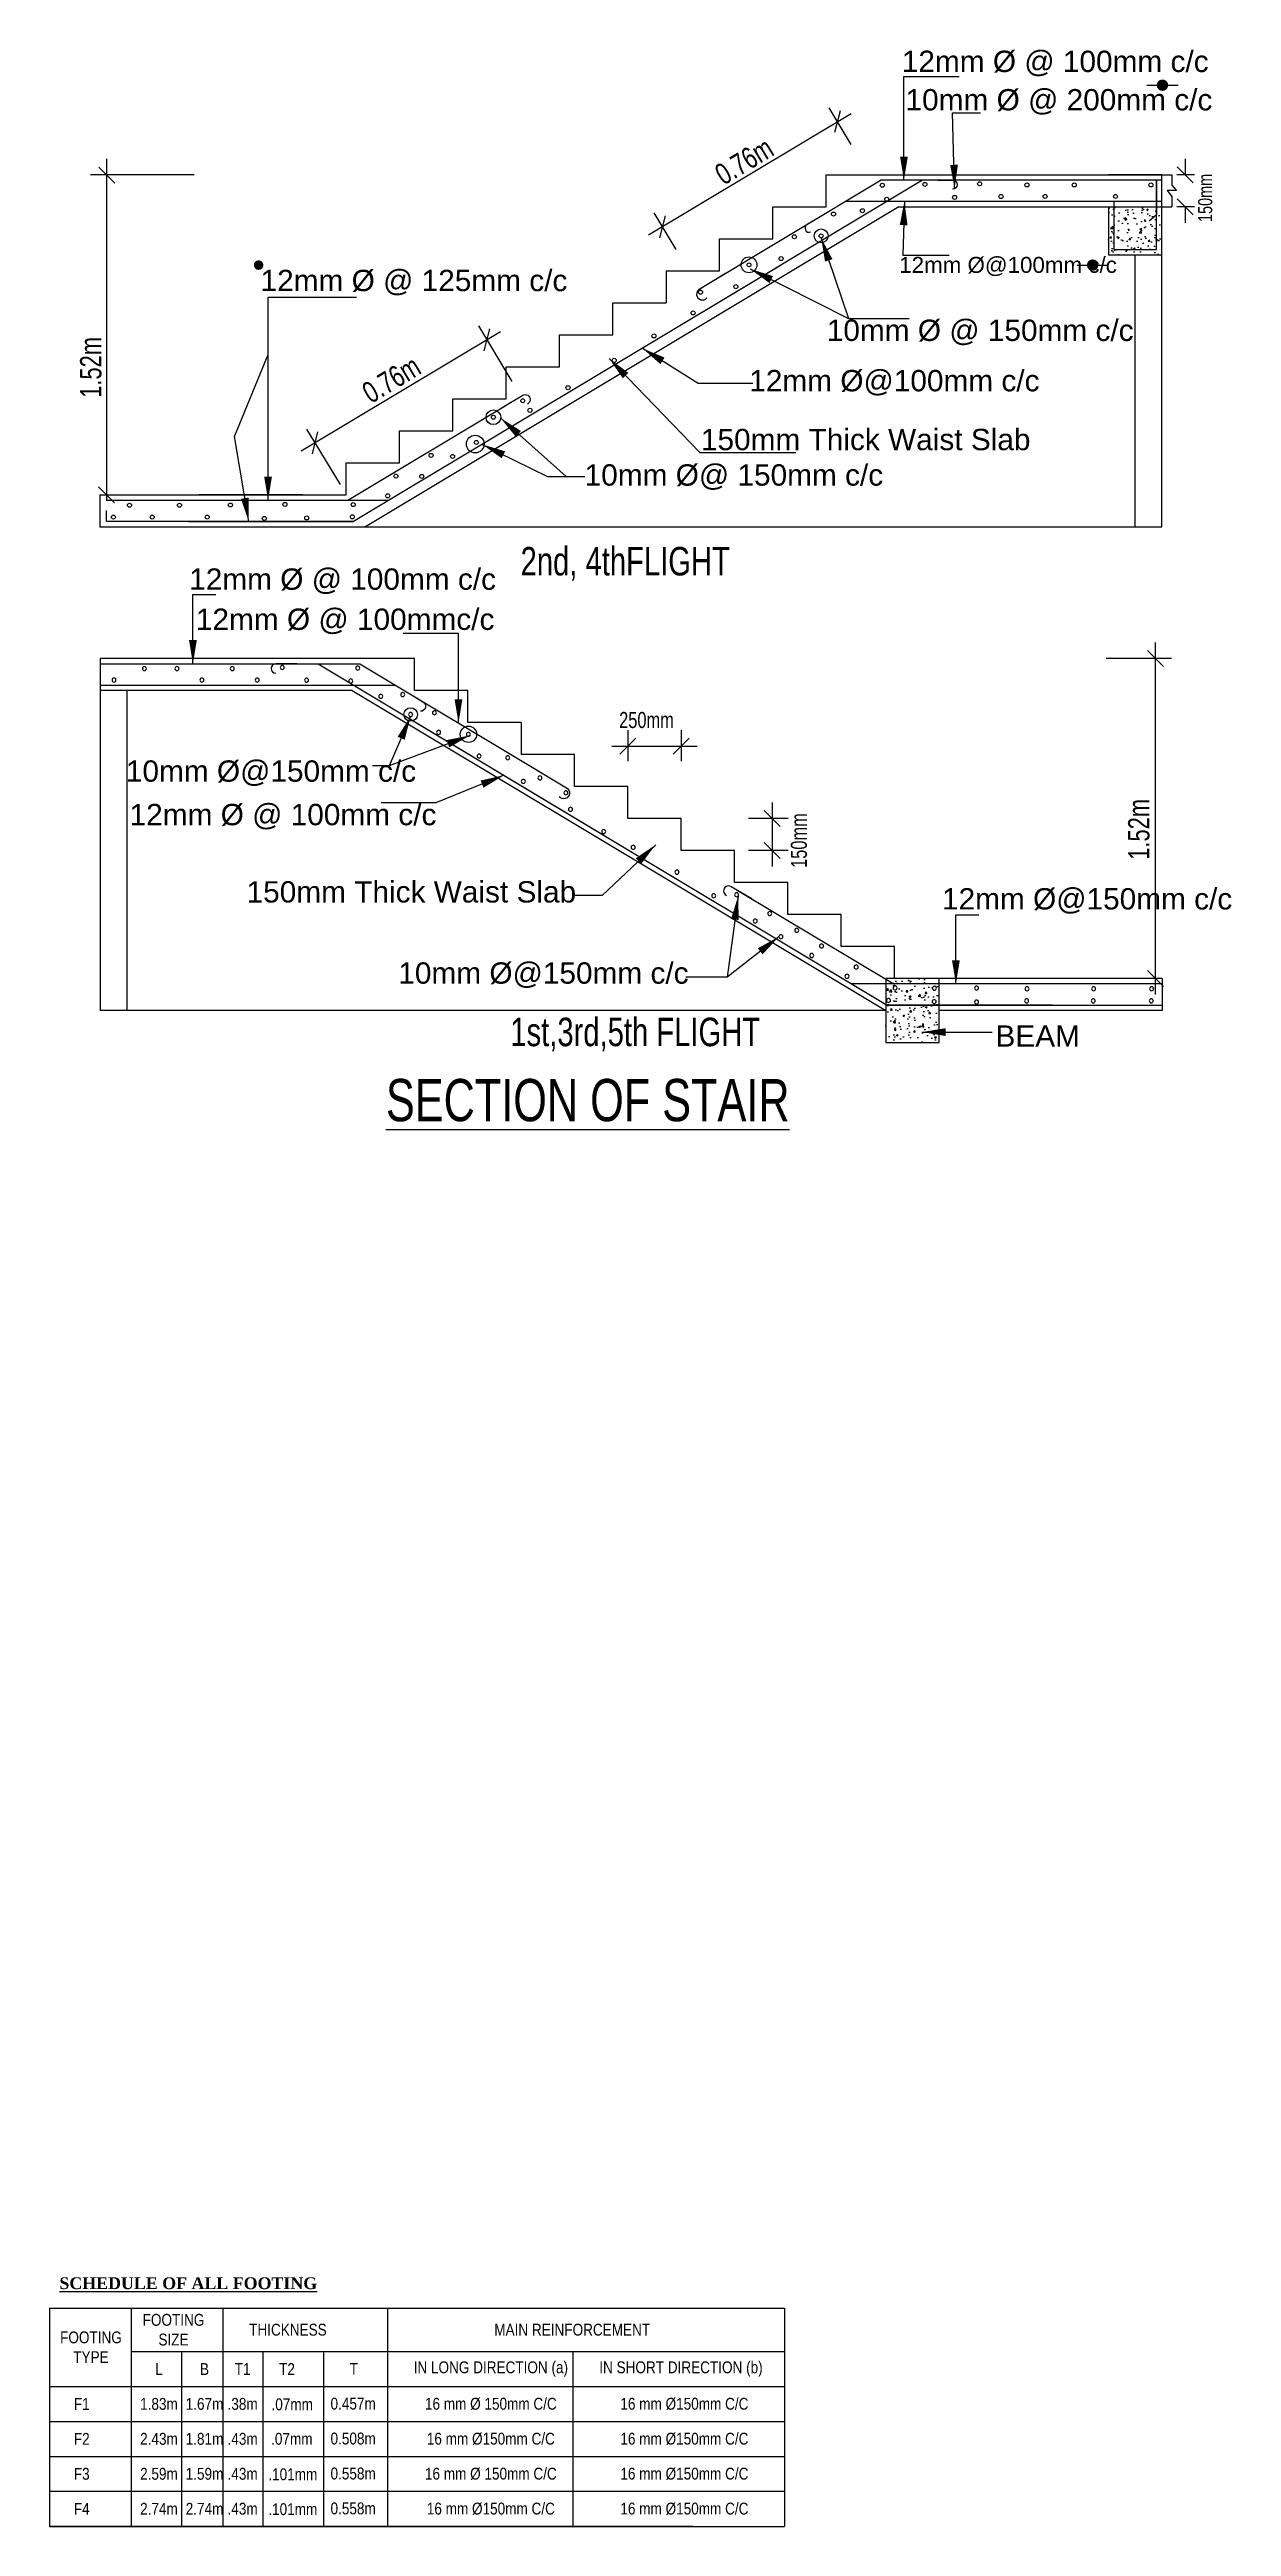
# Model space of a CAD drawing. Header units: inches. Extents: x -100787 to 3653, y -96809 to -8632.
# Drawn here: x -74711 to -74511.3, y -94358.6 to -93940 of the extents above; entities that cross this region are included whole.
import ezdxf

# ---------------------------------------------------------------- set-up
doc = ezdxf.new("R2010")
doc.units = ezdxf.units.IN
doc.header["$MEASUREMENT"] = 0
doc.layers.add('FUNITURE', color=11, linetype='Continuous')
doc.layers.add('TEX', color=7, linetype='Continuous')
doc.layers.add('wall-2', color=7, linetype='Continuous', lineweight=25)
doc.styles.add('DIMTXT', font='arial.ttf', dxfattribs={"height": 6})
doc.styles.get("Standard").update_dxf_attribs({"font": 'ARIALN.TTF'})
doc.styles.add('STYLE20', font='swisscl.ttf')
doc.dimstyles.new('STANDARD_WS', dxfattribs={"dimtxt": 0.18, "dimasz": 0.18, "dimexe": 0.18, "dimexo": 0.0625, "dimgap": 0.09, "dimtad": 0, "dimtih": 1, "dimtoh": 1, "dimdec": 4, "dimzin": 0, "dimdsep": 46, "dimlunit": 4, "dimtxsty": 'Standard', "dimcen": 0.09, "dimadec": 0, "dimazin": 0, "dimtfac": 1, "dimtdec": 4, "dimtofl": 0, "dimtmove": 0, "dimatfit": 3, "dimfxl": 1, "dimfrac": 2, "dimtolj": 1, "dimtzin": 0, "dimarcsym": 0})

msp = doc.modelspace()

# ---------------------------------------------------------------- texts
at = {"lineweight": 30, "ltscale": 28, "attachment_point": 1, "style": 'STYLE20'}
for s, insert, char_height, width, rotation in [('0.76m', (-74598.95, -93959.95), 3.606, 52.7609, 31.1165), ('150mm', (-74516.9, -93969.15), 2.38, 52.7609, 90), ('1.52m', (-74705.84, -93998.86), 3.606, 45.3167, 90), ('0.76m', (-74658.56, -93996.85), 3.606, 52.7609, 31.1165), ('150mm', (-74585.72, -94078.31), 2.704, 52.7609, 90), ('1.52m', (-74528.72, -94076.93), 3.606, 45.3167, 90)]:
    msp.add_mtext(s, dxfattribs=dict(at, insert=insert, char_height=char_height, width=width, rotation=rotation))
at = {"lineweight": 30, "ltscale": 28, "insert": (-74614.74, -94051.96), "char_height": 2.704, "width": 52.7609, "attachment_point": 1, "style": 'STYLE20'}
msp.add_mtext('250mm', dxfattribs=at)
at = {"layer": 'TEX'}
for s, insert, char_height, width, attachment_point in [('{\\fTimes New Roman|b1|i0|c0|p18;\\LSCHEDULE OF ALL FOOTING}', (-74709.33, -94316.49), 2, 72.7601, 1), ('FOOTING \\PSIZE', (-74690.05, -94325.36), 2, 30.8734, 5), ('THICKNESS', (-74670.71, -94325.36), 2, 44.5141, 5), ('MAIN REINFORCEMENT', (-74622.67, -94325.36), 2, 69.837, 5), ('FOOTING \\PTYPE', (-74704, -94328.31), 2, 23.5306, 5), ('{\\H1.8519x;L}', (-74692.51, -94332), 1.08, 19.2044, 5), ('{\\H1.8519x;B}', (-74684.81, -94332), 1.08, 14.7994, 5), ('{\\H1.8519x;T1}', (-74678.37, -94332), 1.08, 17.6373, 5), ('T2', (-74670.87, -94332), 2, 20.4277, 5), ('T', (-74659.57, -94331.95), 2, 18.9093, 5), ('IN LONG DIRECTION (a)', (-74636.42, -94332), 2, 38.6634, 5), ('IN SHORT DIRECTION (b)', (-74604.29, -94332), 2, 36.4246, 5), ('{\\H1.8519x;F1}', (-74705.56, -94337.9), 1.08, 26.6392, 5), ('{\\H1.852x;1.83m}', (-74692.51, -94337.9), 1.08, 19.2044, 5), ('{\\H1.852x;1.67m}', (-74684.81, -94337.9), 1.08, 14.7994, 5), ('{\\H1.852x;.38m}', (-74678.37, -94337.9), 1.08, 17.6373, 5), ('{\\H1.852x;.07mm}', (-74669.99, -94337.97), 1.08, 20.4277, 5), ('{\\H1.852x;0.457m}', (-74659.69, -94337.85), 1.08, 18.9093, 5), ('16 mm %%C 150mm C/C', (-74636.42, -94337.9), 2, 38.6634, 5), ('16 mm %%C150mm C/C', (-74603.71, -94337.9), 2, 37.5933, 5), ('{\\H1.852x;F2}', (-74705.56, -94343.8), 1.08, 26.6392, 5), ('{\\H1.852x;2.43m}', (-74692.51, -94343.8), 1.08, 19.2044, 5), ('{\\H1.852x;1.81m}', (-74684.81, -94343.8), 1.08, 14.7994, 5), ('{\\H1.852x;.43m}', (-74678.37, -94343.8), 1.08, 17.6373, 5), ('{\\H1.852x;.07mm}', (-74670.05, -94343.8), 1.08, 20.4277, 5), ('{\\H1.852x;0.508m}', (-74659.69, -94343.75), 1.08, 18.9093, 5), ('16 mm %%C150mm C/C', (-74636.42, -94343.8), 2, 38.6634, 5), ('16 mm %%C150mm C/C', (-74603.71, -94343.8), 2, 37.5933, 5), ('{\\H1.852x;F3}', (-74705.56, -94349.71), 1.08, 26.6392, 5), ('{\\H1.852x;2.59m}', (-74692.51, -94349.71), 1.08, 19.2044, 5), ('{\\H1.852x;1.59m}', (-74684.81, -94349.71), 1.08, 14.7994, 5), ('{\\H1.852x;.43m}', (-74678.37, -94349.71), 1.08, 17.6373, 5), ('{\\H1.852x;.101mm}', (-74669.89, -94349.79), 1.08, 20.4277, 5), ('{\\H1.852x;0.558m}', (-74659.69, -94349.66), 1.08, 18.9093, 5), ('16 mm %%C 150mm C/C', (-74636.42, -94349.71), 2, 38.6634, 5), ('16 mm %%C150mm C/C', (-74603.71, -94349.71), 2, 37.5933, 5), ('{\\H1.852x;0.558m}', (-74659.69, -94355.56), 1.08, 18.9093, 5), ('16 mm %%C150mm C/C', (-74636.42, -94355.61), 2, 38.6634, 5), ('16 mm %%C150mm C/C', (-74603.71, -94355.61), 2, 37.5933, 5), ('{\\H1.852x;F4}', (-74705.56, -94355.61), 1.08, 26.6392, 5), ('{\\H1.852x;2.74m}', (-74692.51, -94355.61), 1.08, 19.2044, 5), ('{\\H1.852x;2.74m}', (-74684.81, -94355.61), 1.08, 14.7994, 5), ('{\\H1.852x;.43m}', (-74678.37, -94355.61), 1.08, 17.6373, 5), ('{\\H1.852x;.101mm}', (-74669.89, -94355.69), 1.08, 20.4277, 5)]:
    msp.add_mtext(s, dxfattribs=dict(at, insert=insert, char_height=char_height, width=width, attachment_point=attachment_point))
at = {"layer": 'wall-2', "linetype": 'Continuous', "style": 'DIMTXT'}
for s, insert, char_height, attachment_point in [('12mm %%C @ 100mm c/c', (-74515.12, -93940.2), 3.6057, 3), ('10mm %%C @ 200mm c/c', (-74514.49, -93946.69), 3.6057, 3), ('12mm %%C @ 125mm c/c', (-74623.49, -93977.23), 3.6057, 3), ('12mm %%C@100mm c/c', (-74530.62, -93975.05), 2.7043, 3), ('10mm %%C @ 150mm c/c', (-74527.8, -93985.65), 3.6057, 3), ('12mm %%C@100mm c/c', (-74543.7, -93994.16), 3.6057, 3), ('150mm Thick Waist Slab', (-74600.92, -94004.11), 3.6057, 1), ('10mm %%C@ 150mm c/c', (-74570.12, -94010.1), 3.6057, 3), ('12mm %%C @ 100mm c/c', (-74687.4, -94027.7), 3.6057, 1), ('12mm %%C @ 100mmc/c', (-74686.27, -94034.48), 3.6057, 1), ('10mm %%C@150mm c/c', (-74698.1, -94060.14), 3.6057, 1), ('12mm %%C @ 100mm c/c', (-74697.47, -94067.49), 3.6057, 1), ('150mm Thick Waist Slab', (-74677.7, -94080.55), 3.6057, 1), ('12mm %%C@150mm c/c', (-74560.18, -94081.73), 3.6057, 1), ('10mm %%C@150mm c/c', (-74652.06, -94094.27), 3.6057, 1), ('BEAM', (-74551.14, -94104.91), 3.606, 1)]:
    msp.add_mtext(s, dxfattribs=dict(at, insert=insert, char_height=char_height, attachment_point=attachment_point))
at = {"layer": 'wall-2', "linetype": 'Continuous', "attachment_point": 1, "style": 'STYLE20'}
for s, insert, char_height, width in [('{\\H1.779x;2nd, 4thFLIGHT}\\P{\\C3;  }', (-74631.39, -94024.07), 2.7043, 2798.9569), ('{\\H1.779x;1st,3rd,5th FLIGHT}\\P{\\C3;  }', (-74633.13, -94103.62), 2.7043, 2798.9569), ('{\\H1.977x;\\LSECTION OF STAIR\\H0.8888x;\\P\\H0.5691x;\\l\\C3;  }', (-74654.15, -94113.98), 3.6057, 93.1191)]:
    msp.add_mtext(s, dxfattribs=dict(at, insert=insert, char_height=char_height, width=width))

# ---------------------------------------------------------------- hatches: boundary and pattern name
at = {"layer": 'FUNITURE'}
h = msp.add_hatch(dxfattribs=at)
h.set_pattern_fill('AR-CONC', color=0, scale=0.45144, style=0)
h.set_pattern_definition([(50, (-87509.7949, -99778.7965), (3.23799937, -0.28328824), [0.33858, -3.72438]), (355, (-87509.795, -99778.7965), (-0.626379, 3.3956962), [0.270864, -2.979504]), (100.4514, (-87509.525, -99778.82), (2.61162275, 3.1124059), [0.2877487, -3.16523595]), (46.1842, (-87509.795, -99777.8937), (4.817953, -0.747219), [0.50787, -5.58657]), (96.6356, (-87509.3934, -99777.956), (4.2194413, 4.3975577), [0.431623, -4.7478532]), (351.1842, (-87509.795, -99777.8937), (4.2194379, 4.397561), [0.406296, -4.469256]), (21, (-87509.3434, -99778.1194), (2.6946772, -1.8175827), [0.33858, -3.72438]), (326, (-87509.3434, -99778.1194), (1.0984227, 3.2736174), [0.270864, -2.979504]), (71.4514, (-87509.119, -99778.271), (3.793101, 1.4560317), [0.2877487, -3.16523595]), (37.5, (-87509.7949, -99778.7965), (0.05489445, 1.50281601), [0, -2.9433888, 0, -3.024648, 0, -2.99079]), (7.5, (-87509.7949, -99778.7965), (1.18760112, 1.78053223), [0, -1.7245008, 0, -2.8756728, 0, -1.139886]), (327.5, (-87510.8016, -99778.7965), (2.40988801, -0.10182171), [0, -1.1286, 0, -3.521232, 0, -4.672404]), (317.5, (-87511.253, -99778.7965), (2.63273564, 0.45191393), [0, -1.46718, 0, -2.3384592, 0, -3.318084])])
h.paths.add_polyline_path([(-74531.15, -93973.8), (-74523.94, -93973.8), (-74523.94, -93966.59), (-74531.15, -93966.59)], flags=17)
h.paths.add_polyline_path([(-74531.15, -93973.8), (-74531.15, -93966.59), (-74532.06, -93966.59), (-74532.06, -93974.71), (-74523.04, -93974.71), (-74523.04, -93966.59), (-74523.94, -93966.59), (-74523.94, -93967.95), (-74523.94, -93973.8)])
h = msp.add_hatch(dxfattribs=at)
h.set_pattern_fill('AR-CONC', color=0, scale=0.45144, style=0)
h.set_pattern_definition([(50, (-87509.725, -99782.251), (3.23799937, -0.28328824), [0.33858, -3.72438]), (355, (-87509.725, -99782.251), (-0.626379, 3.3956962), [0.270864, -2.979504]), (100.4514, (-87509.455, -99782.2747), (2.61162275, 3.1124059), [0.2877487, -3.16523595]), (46.1842, (-87509.725, -99781.3482), (4.817953, -0.747219), [0.50787, -5.58657]), (96.6356, (-87509.3235, -99781.4105), (4.2194413, 4.3975577), [0.431623, -4.7478532]), (351.1842, (-87509.725, -99781.348), (4.2194379, 4.397561), [0.406296, -4.469256]), (21, (-87509.2735, -99781.574), (2.6946772, -1.8175827), [0.33858, -3.72438]), (326, (-87509.2735, -99781.574), (1.0984227, 3.2736174), [0.270864, -2.979504]), (71.4514, (-87509.049, -99781.7254), (3.793101, 1.4560317), [0.2877487, -3.16523595]), (37.5, (-87509.725, -99782.2511), (0.05489445, 1.50281601), [0, -2.9433888, 0, -3.024648, 0, -2.99079]), (7.5, (-87509.725, -99782.2511), (1.18760112, 1.78053223), [0, -1.7245008, 0, -2.8756728, 0, -1.139886]), (327.5, (-87510.7317, -99782.2511), (2.40988801, -0.10182171), [0, -1.1286, 0, -3.521232, 0, -4.672404]), (317.5, (-87511.1831, -99782.2511), (2.63273564, 0.45191393), [0, -1.46718, 0, -2.3384592, 0, -3.318084])])
h.paths.add_polyline_path([(-74560.67, -94101.51), (-74569.43, -94101.51), (-74569.68, -94101.36), (-74569.68, -94107.82), (-74560.67, -94107.82)])
h.paths.add_polyline_path([(-74560.67, -94097.91), (-74568.44, -94097.91), (-74569.68, -94097.91), (-74569.68, -94101.36), (-74569.43, -94101.51), (-74560.67, -94101.51)])
h.paths.add_polyline_path([(-74561.79, -94098.64, -1), (-74561.12, -94098.64, -1)], flags=16)
h.paths.add_polyline_path([(-74561.16, -94100.89, -1), (-74561.84, -94100.89, -1)], flags=16)
h.paths.add_polyline_path([(-74568.44, -94098.6, 1), (-74567.76, -94098.6, 1)], flags=16)
h.paths.add_polyline_path([(-74568.88, -94100.71, 1), (-74569.56, -94100.71, 1)], flags=16)
h.paths.add_polyline_path([(-74560.67, -94097), (-74568.19, -94097), (-74569.68, -94097), (-74569.68, -94097.16), (-74568.44, -94097.91), (-74560.67, -94097.91)])

# ---------------------------------------------------------------- linework, layer by layer
at = {"color": 0, "lineweight": 25, "ltscale": 28}
for p, q in [((-74525.56, -93946.03), (-74520.29, -93946.03)), ((-74550.1, -93976.44), (-74550.1, -93976.44)), ((-74537.36, -93976.44), (-74532.08, -93976.44))]:
    msp.add_line(p, q, dxfattribs=at)
at = {"lineweight": 30, "ltscale": 28}
for p, q in [((-74609.76, -93971.33), (-74575.54, -93950.8)), ((-74575.54, -93956.05), (-74579.25, -93949.87)), ((-74577.39, -93950.34), (-74578.32, -93954.05)), ((-74702.69, -93959.86), (-74699.99, -93962.57)), ((-74701.36, -93958.48), (-74701.36, -94016.17)), ((-74517.75, -93962.54), (-74520.45, -93959.83)), ((-74519.1, -93958.48), (-74519.1, -93961.18)), ((-74686.56, -93961.18), (-74704.07, -93961.18)), ((-74517.52, -93961.18), (-74520.47, -93961.18)), ((-74520.45, -93965.24), (-74517.75, -93967.95)), ((-74605.13, -93973.8), (-74608.83, -93967.62)), ((-74606.98, -93968.09), (-74607.91, -93971.8)), ((-74519.1, -93966.59), (-74520.47, -93966.59)), ((-74517.52, -93966.59), (-74519.7, -93966.59)), ((-74519.1, -93966.59), (-74519.1, -93969.3)), ((-74668.47, -94007.85), (-74634.81, -93987.65)), ((-74638.52, -93986.72), (-74632.88, -93996.12)), ((-74636.67, -93987.19), (-74637.6, -93990.9)), ((-74667.55, -94004.14), (-74661.9, -94013.54)), ((-74665.69, -94004.6), (-74666.62, -94008.31)), ((-74702.72, -94013.92), (-74700.01, -94016.62)), ((-74668.22, -94015.27), (-74685.72, -94015.27)), ((-74524.1, -94099.71), (-74524.1, -94040.21)), ((-74521.4, -94042.92), (-74532.45, -94042.92)), ((-74525.45, -94041.57), (-74522.75, -94044.27)), ((-74611.91, -94056.38), (-74614.61, -94059.08)), ((-74613.26, -94055.03), (-74613.26, -94060.26)), ((-74602.89, -94056.38), (-74605.59, -94059.08)), ((-74604.24, -94055.03), (-74604.24, -94060.26)), ((-74615.96, -94057.73), (-74601.54, -94057.73)), ((-74587.55, -94071.31), (-74590.25, -94068.61)), ((-74588.9, -94067.26), (-74588.9, -94078.07)), ((-74586.2, -94069.96), (-74592.87, -94069.96)), ((-74587.55, -94076.72), (-74590.25, -94074.02)), ((-74586.2, -94075.37), (-74592.87, -94075.37)), ((-74544.13, -94097), (-74555.18, -94097)), ((-74525.45, -94095.65), (-74522.75, -94098.36))]:
    msp.add_line(p, q, dxfattribs=at)
for p, q in [((-74522.04, -93963.85), (-74522.11, -93963.85)), ((-74522.11, -93963.85), (-74521.36, -93964.85)), ((-74520.57, -93963.85), (-74522.04, -93963.85)), ((-74521.36, -93961.18), (-74521.36, -93962.91)), ((-74521.36, -93962.91), (-74520.57, -93963.85)), ((-74521.36, -93964.85), (-74521.36, -93966.59))]:
    msp.add_line(p, q)
at = {"color": 0, "lineweight": 25, "ltscale": 28}
for points, const_width in [([(-74522.44, -93946.03, -1), (-74523.4, -93946.03, -1)], 0.96), ([(-74676.07, -93976.44, 1), (-74675.27, -93976.44, 1)], 0.8), ([(-74534.24, -93976.44, -1), (-74535.2, -93976.44, -1)], 0.96)]:
    msp.add_lwpolyline(points, format="xyb", close=True, dxfattribs=dict(at, const_width=const_width))
at = {"layer": 'TEX'}
for p, q in [((-74711, -94321.68), (-74697.2, -94321.68)), ((-74711, -94321.68), (-74711, -94329.05)), ((-74697.2, -94321.68), (-74688.72, -94321.68)), ((-74697.2, -94321.68), (-74697.2, -94329.05)), ((-74688.72, -94321.68), (-74681.69, -94321.68)), ((-74681.69, -94321.68), (-74674.97, -94321.68)), ((-74681.69, -94321.68), (-74681.69, -94329.05)), ((-74674.97, -94321.68), (-74667.73, -94321.68)), ((-74667.73, -94321.68), (-74661.68, -94321.68)), ((-74661.68, -94321.68), (-74633.39, -94321.68)), ((-74653.91, -94321.68), (-74653.91, -94329.05)), ((-74633.39, -94321.68), (-74586.79, -94321.68)), ((-74586.79, -94321.68), (-74586.79, -94329.05)), ((-74711, -94329.05), (-74711, -94334.95)), ((-74697.2, -94329.05), (-74688.72, -94329.05)), ((-74697.2, -94329.05), (-74697.2, -94334.95)), ((-74688.72, -94329.05), (-74681.69, -94329.05)), ((-74688.72, -94329.05), (-74688.72, -94334.95)), ((-74681.69, -94329.05), (-74674.97, -94329.05)), ((-74681.69, -94329.05), (-74681.69, -94334.95)), ((-74674.97, -94329.05), (-74667.73, -94329.05)), ((-74674.97, -94329.05), (-74674.97, -94334.95)), ((-74667.73, -94329.05), (-74661.68, -94329.05)), ((-74664.7, -94329.05), (-74664.7, -94334.95)), ((-74661.68, -94329.05), (-74633.39, -94329.05)), ((-74653.91, -94329.05), (-74653.91, -94334.95)), ((-74633.39, -94329.05), (-74586.79, -94329.05)), ((-74622.58, -94329.05), (-74622.58, -94334.95)), ((-74586.79, -94329.05), (-74586.79, -94334.95)), ((-74711, -94334.95), (-74697.2, -94334.95)), ((-74711, -94334.95), (-74711, -94340.85)), ((-74697.2, -94334.95), (-74688.72, -94334.95)), ((-74697.2, -94334.95), (-74697.2, -94340.85)), ((-74688.72, -94334.95), (-74681.69, -94334.95)), ((-74688.72, -94334.95), (-74688.72, -94340.85)), ((-74681.69, -94334.95), (-74674.97, -94334.95)), ((-74681.69, -94334.95), (-74681.69, -94340.85)), ((-74674.97, -94334.95), (-74667.73, -94334.95)), ((-74674.97, -94334.95), (-74674.97, -94340.85)), ((-74667.73, -94334.95), (-74661.68, -94334.95)), ((-74664.7, -94334.95), (-74664.7, -94340.85)), ((-74661.68, -94334.95), (-74633.39, -94334.95)), ((-74653.91, -94334.95), (-74653.91, -94340.85)), ((-74633.39, -94334.95), (-74586.79, -94334.95)), ((-74622.58, -94334.95), (-74622.58, -94340.85)), ((-74586.79, -94334.95), (-74586.79, -94340.85)), ((-74711, -94340.85), (-74697.2, -94340.85)), ((-74711, -94340.85), (-74711, -94358.56)), ((-74697.2, -94340.85), (-74688.72, -94340.85)), ((-74697.2, -94340.85), (-74697.2, -94358.56)), ((-74688.72, -94340.85), (-74681.69, -94340.85)), ((-74688.72, -94340.85), (-74688.72, -94358.56)), ((-74681.69, -94340.85), (-74674.97, -94340.85)), ((-74681.69, -94340.85), (-74681.69, -94358.56)), ((-74674.97, -94340.85), (-74667.73, -94340.85)), ((-74674.97, -94340.85), (-74674.97, -94358.56)), ((-74667.73, -94340.85), (-74661.68, -94340.85)), ((-74664.7, -94340.85), (-74664.7, -94358.56)), ((-74661.68, -94340.85), (-74633.39, -94340.85)), ((-74653.91, -94340.85), (-74653.91, -94358.56)), ((-74633.39, -94340.85), (-74586.79, -94340.85)), ((-74622.58, -94340.85), (-74622.58, -94358.56)), ((-74586.79, -94340.85), (-74586.79, -94358.56)), ((-74711, -94346.75), (-74697.2, -94346.75)), ((-74711, -94346.75), (-74711, -94358.6)), ((-74711, -94346.79), (-74711, -94358.6)), ((-74697.2, -94346.75), (-74688.72, -94346.75)), ((-74697.2, -94346.75), (-74697.2, -94358.6)), ((-74697.2, -94346.79), (-74697.2, -94358.6)), ((-74688.72, -94346.75), (-74681.69, -94346.75)), ((-74688.72, -94346.75), (-74688.72, -94358.6)), ((-74688.72, -94346.79), (-74688.72, -94358.6)), ((-74681.69, -94346.75), (-74674.97, -94346.75)), ((-74681.69, -94346.75), (-74681.69, -94358.6)), ((-74681.69, -94346.79), (-74681.69, -94358.6)), ((-74674.97, -94346.75), (-74667.73, -94346.75)), ((-74674.97, -94346.75), (-74674.97, -94358.6)), ((-74674.97, -94346.79), (-74674.97, -94358.6)), ((-74667.73, -94346.75), (-74661.68, -94346.75)), ((-74664.7, -94346.75), (-74664.7, -94358.6)), ((-74664.7, -94346.79), (-74664.7, -94358.6)), ((-74661.68, -94346.75), (-74633.39, -94346.75)), ((-74653.91, -94346.75), (-74653.91, -94358.6)), ((-74653.91, -94346.79), (-74653.91, -94358.6)), ((-74633.39, -94346.75), (-74586.79, -94346.75)), ((-74622.58, -94346.75), (-74622.58, -94358.6)), ((-74622.58, -94346.79), (-74622.58, -94358.6)), ((-74586.79, -94346.75), (-74586.79, -94358.6)), ((-74586.79, -94346.79), (-74586.79, -94358.6)), ((-74711, -94352.66), (-74697.2, -94352.66)), ((-74711, -94352.69), (-74711, -94358.6)), ((-74697.2, -94352.66), (-74688.72, -94352.66)), ((-74697.2, -94352.69), (-74697.2, -94358.6)), ((-74688.72, -94352.66), (-74681.69, -94352.66)), ((-74688.72, -94352.69), (-74688.72, -94358.6)), ((-74681.69, -94352.66), (-74674.97, -94352.66)), ((-74681.69, -94352.69), (-74681.69, -94358.6)), ((-74674.97, -94352.66), (-74667.73, -94352.66)), ((-74674.97, -94352.69), (-74674.97, -94358.6)), ((-74667.73, -94352.66), (-74661.68, -94352.66)), ((-74664.7, -94352.69), (-74664.7, -94358.6)), ((-74661.68, -94352.66), (-74633.39, -94352.66)), ((-74653.91, -94352.69), (-74653.91, -94358.6)), ((-74633.39, -94352.66), (-74586.79, -94352.66)), ((-74622.58, -94352.69), (-74622.58, -94358.6)), ((-74586.79, -94352.69), (-74586.79, -94358.6)), ((-74711, -94358.56), (-74697.2, -94358.56)), ((-74711, -94358.6), (-74697.2, -94358.6)), ((-74697.2, -94358.56), (-74688.72, -94358.56)), ((-74697.2, -94358.6), (-74688.72, -94358.6)), ((-74688.72, -94358.56), (-74681.69, -94358.56)), ((-74688.72, -94358.6), (-74681.69, -94358.6)), ((-74681.69, -94358.56), (-74674.97, -94358.56)), ((-74681.69, -94358.6), (-74674.97, -94358.6)), ((-74674.97, -94358.56), (-74667.73, -94358.56)), ((-74674.97, -94358.6), (-74667.73, -94358.6)), ((-74667.73, -94358.56), (-74661.68, -94358.56)), ((-74667.73, -94358.6), (-74661.68, -94358.6)), ((-74661.68, -94358.56), (-74633.39, -94358.56)), ((-74661.68, -94358.6), (-74633.39, -94358.6)), ((-74633.39, -94358.56), (-74602.27, -94358.56)), ((-74633.39, -94358.6), (-74586.79, -94358.6))]:
    msp.add_line(p, q, dxfattribs=at)
at = {"layer": 'wall-2', "linetype": 'Continuous'}
for p, q in [((-74579.73, -93961.18), (-74523.04, -93961.18)), ((-74579.73, -93966.59), (-74579.73, -93961.18)), ((-74523.04, -93961.18), (-74521.36, -93961.18)), ((-74567.46, -93966.59), (-74612.54, -93993.64)), ((-74588.74, -93972), (-74588.74, -93966.59)), ((-74588.74, -93966.59), (-74579.73, -93966.59)), ((-74567.46, -93966.59), (-74534.66, -93966.59)), ((-74567.46, -93966.59), (-74523.04, -93966.59)), ((-74523.04, -93966.59), (-74521.36, -93966.59)), ((-74597.76, -93972), (-74588.74, -93972)), ((-74597.76, -93977.41), (-74597.76, -93972)), ((-74587.49, -93976.51), (-74613.47, -93992.09)), ((-74606.77, -93977.41), (-74597.76, -93977.41)), ((-74606.77, -93977.41), (-74606.77, -93982.82)), ((-74527.55, -94020.68), (-74527.55, -93974.71)), ((-74523.04, -94020.68), (-74523.04, -93974.71)), ((-74615.78, -93988.23), (-74615.78, -93982.82)), ((-74615.78, -93982.82), (-74606.77, -93982.82)), ((-74624.8, -93988.23), (-74615.78, -93988.23)), ((-74624.8, -93993.64), (-74624.8, -93988.23)), ((-74612.54, -93993.64), (-74657.61, -94020.68)), ((-74633.81, -93993.64), (-74624.8, -93993.64)), ((-74633.81, -93999.04), (-74633.81, -93993.64)), ((-74642.83, -93999.04), (-74633.81, -93999.04)), ((-74642.83, -94004.45), (-74642.83, -93999.04)), ((-74651.84, -94004.45), (-74642.83, -94004.45)), ((-74651.84, -94009.86), (-74651.84, -94004.45)), ((-74660.86, -94015.27), (-74660.86, -94009.86)), ((-74660.86, -94009.86), (-74651.84, -94009.86)), ((-74702.49, -94015.27), (-74660.86, -94015.27)), ((-74702.49, -94015.27), (-74702.49, -94020.68)), ((-74687.54, -94016.17), (-74660.61, -94016.17)), ((-74702.49, -94020.68), (-74523.04, -94020.68)), ((-74687.54, -94019.78), (-74659.61, -94019.78)), ((-74649.31, -94042.92), (-74702.42, -94042.92)), ((-74702.42, -94042.92), (-74702.42, -94048.33)), ((-74649.31, -94048.33), (-74649.31, -94042.92)), ((-74659.83, -94048.33), (-74702.42, -94048.33)), ((-74702.42, -94048.33), (-74702.42, -94102.41)), ((-74697.91, -94048.33), (-74697.91, -94102.41)), ((-74659.83, -94048.33), (-74607.03, -94080.01)), ((-74640.3, -94048.33), (-74649.31, -94048.33)), ((-74640.3, -94053.74), (-74640.3, -94048.33)), ((-74650.56, -94052.83), (-74606.56, -94079.23)), ((-74631.29, -94053.74), (-74640.3, -94053.74)), ((-74631.29, -94053.74), (-74631.29, -94059.14)), ((-74622.27, -94059.14), (-74631.29, -94059.14)), ((-74622.27, -94064.55), (-74622.27, -94059.14)), ((-74613.26, -94064.55), (-74622.27, -94064.55)), ((-74613.26, -94069.96), (-74613.26, -94064.55)), ((-74604.24, -94069.96), (-74613.26, -94069.96)), ((-74604.24, -94075.37), (-74604.24, -94069.96)), ((-74595.23, -94075.37), (-74604.24, -94075.37)), ((-74595.23, -94080.78), (-74595.23, -94075.37)), ((-74607.03, -94080.01), (-74569.68, -94102.41)), ((-74606.56, -94079.23), (-74569.43, -94101.51)), ((-74586.21, -94080.78), (-74595.23, -94080.78)), ((-74586.21, -94086.19), (-74586.21, -94080.78)), ((-74577.2, -94086.19), (-74586.21, -94086.19)), ((-74577.2, -94091.6), (-74577.2, -94086.19)), ((-74568.19, -94091.6), (-74577.2, -94091.6)), ((-74568.19, -94097), (-74568.19, -94091.6)), ((-74541.5, -94097.91), (-74568.44, -94097.91)), ((-74522.97, -94097), (-74568.19, -94097)), ((-74522.97, -94097), (-74522.97, -94102.41)), ((-74569.68, -94102.41), (-74702.42, -94102.41)), ((-74541.5, -94101.51), (-74569.43, -94101.51)), ((-74541.5, -94102.41), (-74560.67, -94102.41)), ((-74522.97, -94102.41), (-74560.67, -94102.41))]:
    msp.add_line(p, q, dxfattribs=at)
for points in [[(-74563.45, -93962.09), (-74613.47, -93992.09)], [(-74570.46, -93962.09), (-74601.22, -93980.54)], [(-74523.04, -93962.09), (-74570.46, -93962.09)], [(-74532.06, -93966.59), (-74532.06, -93974.71), (-74523.04, -93974.71), (-74523.04, -93961.18), (-74532.06, -93961.18), (-74532.06, -93961.18)], [(-74531.15, -93965.69), (-74531.15, -93973.8), (-74523.94, -93973.8), (-74523.94, -93962.09), (-74523.94, -93962.09)], [(-74523.94, -93962.09), (-74523.94, -93967.95), (-74525.15, -93969)], [(-74523.04, -93965.69), (-74576.47, -93965.69)], [(-74613.47, -93992.09), (-74659.61, -94019.78), (-74701.36, -94019.78)], [(-74701.41, -94016.17), (-74660.61, -94016.17), (-74633.73, -94000.04)], [(-74701.36, -94019.78), (-74701.36, -94017.92)], [(-74670.44, -94016.17), (-74653.6, -94016.17)], [(-74702.42, -94043.82), (-74658.58, -94043.82), (-74626.89, -94062.83)], [(-74665.59, -94043.82), (-74606.56, -94079.23)], [(-74702.42, -94047.43), (-74652.57, -94047.43)], [(-74606.56, -94079.23), (-74569.43, -94101.51), (-74522.97, -94101.51)], [(-74522.97, -94097.91), (-74568.44, -94097.91), (-74594.77, -94082.11)], [(-74558.6, -94097.91), (-74575.44, -94097.91)]]:
    msp.add_lwpolyline(points, dxfattribs=at)
for points in [[(-74569.92, -93962.94, -1), (-74570.6, -93962.94, -1)], [(-74569.18, -93965.3, -1), (-74569.86, -93965.3, -1)], [(-74562.73, -93962.79, -1), (-74563.41, -93962.79, -1)], [(-74557.7, -93964.99, -1), (-74558.38, -93964.99, -1)], [(-74553.48, -93962.7, -1), (-74554.15, -93962.7, -1)], [(-74549.86, -93964.84, -1), (-74550.54, -93964.84, -1)], [(-74545.48, -93962.89, -1), (-74546.16, -93962.89, -1)], [(-74542.41, -93964.83, -1), (-74543.08, -93964.83, -1)], [(-74537.48, -93962.89, -1), (-74538.16, -93962.89, -1)], [(-74530.52, -93964.83, -1), (-74531.19, -93964.83, -1)], [(-74524.53, -93962.89, -1), (-74525.21, -93962.89, -1)], [(-74578.17, -93967.81, -1), (-74578.85, -93967.81, -1)], [(-74573.28, -93967.24, -1), (-74573.95, -93967.24, -1)], [(-74584.78, -93971.65, -1), (-74585.46, -93971.65, -1)], [(-74580.27, -93971.5, -1), (-74580.94, -93971.5, -1)], [(-74592.46, -93976.39, -1), (-74593.13, -93976.39, -1)], [(-74587.03, -93975.34, -1), (-74587.71, -93975.34, -1)], [(-74600.65, -93981.01, -1), (-74601.33, -93981.01, -1)], [(-74594.67, -93980.08, -1), (-74595.35, -93980.08, -1)], [(-74601.9, -93984.52, -1), (-74602.58, -93984.52, -1)], [(-74608.52, -93988.41, -1), (-74609.19, -93988.41, -1)], [(-74615.23, -93992.53, -1), (-74615.91, -93992.53, -1)], [(-74623.04, -93997.16, -1), (-74623.72, -93997.16, -1)], [(-74635.66, -94002.15, -1), (-74636.33, -94002.15, -1)], [(-74630.69, -93999.37, -1), (-74631.36, -93999.37, -1)], [(-74629.47, -94000.98, -1), (-74630.15, -94000.98, -1)], [(-74638.53, -94006.41, -1), (-74639.2, -94006.41, -1)], [(-74646.18, -94008.59, -1), (-74646.86, -94008.59, -1)], [(-74642.55, -94008.77, -1), (-74643.23, -94008.77, -1)], [(-74653.51, -94015.43, -1), (-74654.19, -94015.43, -1)], [(-74652.13, -94012.1, -1), (-74652.8, -94012.1, -1)], [(-74647.75, -94012.14, -1), (-74648.43, -94012.14, -1)], [(-74699.86, -94019.03, -1), (-74700.54, -94019.03, -1)], [(-74697.15, -94017.01, -1), (-74697.83, -94017.01, -1)], [(-74693.31, -94019.03, -1), (-74693.98, -94019.03, -1)], [(-74688.7, -94017.01, -1), (-74689.38, -94017.01, -1)], [(-74684.01, -94019.03, -1), (-74684.69, -94019.03, -1)], [(-74680.09, -94016.98, -1), (-74680.76, -94016.98, -1)], [(-74674.36, -94019.25, -1), (-74675.04, -94019.25, -1)], [(-74670.88, -94016.88, -1), (-74671.56, -94016.88, -1)], [(-74667.2, -94019.16, -1), (-74667.88, -94019.16, -1)], [(-74659.48, -94018.98, -1), (-74660.16, -94018.98, -1)], [(-74659.35, -94016.91, -1), (-74660.02, -94016.91, -1)], [(-74695.31, -94044.62, 1), (-74694.63, -94044.62, 1)], [(-74689.8, -94044.62, 1), (-74689.13, -94044.62, 1)], [(-74680.45, -94044.62, 1), (-74679.78, -94044.62, 1)], [(-74672.01, -94044.43, 1), (-74671.34, -94044.43, 1)], [(-74659.25, -94044.53, 1), (-74658.57, -94044.53, 1)], [(-74700.44, -94046.56, 1), (-74699.77, -94046.56, 1)], [(-74685.59, -94046.56, 1), (-74684.92, -94046.56, 1)], [(-74676.24, -94046.56, 1), (-74675.57, -94046.56, 1)], [(-74667.91, -94046.58, 1), (-74667.23, -94046.58, 1)], [(-74660.43, -94046.72, 1), (-74659.75, -94046.72, 1)], [(-74655.36, -94049.31, 1), (-74654.68, -94049.31, 1)], [(-74651.65, -94049.01, 1), (-74650.98, -94049.01, 1)], [(-74650.32, -94052.38, 1), (-74649.64, -94052.38, 1)], [(-74646.28, -94052.09, 1), (-74645.61, -94052.09, 1)], [(-74645.59, -94055.4, 1), (-74644.91, -94055.4, 1)], [(-74640.54, -94055.73, 1), (-74639.87, -94055.73, 1)], [(-74638.74, -94059.42, 1), (-74638.06, -94059.42, 1)], [(-74633.9, -94059.7, 1), (-74633.22, -94059.7, 1)], [(-74631.27, -94063.69, 1), (-74630.59, -94063.69, 1)], [(-74628.46, -94063.1, 1), (-74627.79, -94063.1, 1)], [(-74624.08, -94065.61, 1), (-74623.4, -94065.61, 1)], [(-74623.3, -94068.4, 1), (-74622.62, -94068.4, 1)], [(-74617.68, -94072.16, 1), (-74617, -94072.16, 1)], [(-74612.71, -94074.82, 1), (-74612.03, -94074.82, 1)], [(-74605.31, -94079.03, 1), (-74604.63, -94079.03, 1)], [(-74599.09, -94083.02, 1), (-74598.41, -94083.02, 1)], [(-74595.23, -94082.85, 1), (-74594.55, -94082.85, 1)], [(-74589.62, -94086.02, 1), (-74588.95, -94086.02, 1)], [(-74592.08, -94087.29, 1), (-74591.41, -94087.29, 1)], [(-74587.75, -94089.94, 1), (-74587.07, -94089.94, 1)], [(-74585.07, -94088.85, 1), (-74584.39, -94088.85, 1)], [(-74582.54, -94093.11, 1), (-74581.86, -94093.11, 1)], [(-74580.88, -94091.49, 1), (-74580.2, -94091.49, 1)], [(-74575.02, -94095.04, 1), (-74574.34, -94095.04, 1)], [(-74576.57, -94096.62, 1), (-74575.89, -94096.62, 1)], [(-74568.44, -94098.6, 1), (-74567.76, -94098.6, 1)], [(-74561.79, -94098.64, 1), (-74561.12, -94098.64, 1)], [(-74554.68, -94098.62, 1), (-74554, -94098.62, 1)], [(-74546.15, -94098.74, 1), (-74545.47, -94098.74, 1)], [(-74534.89, -94098.74, 1), (-74534.21, -94098.74, 1)], [(-74525.09, -94098.74, 1), (-74524.41, -94098.74, 1)], [(-74569.56, -94100.71, 1), (-74568.88, -94100.71, 1)], [(-74561.84, -94100.89, 1), (-74561.16, -94100.89, 1)], [(-74554.68, -94100.98, 1), (-74554, -94100.98, 1)], [(-74546.22, -94100.77, 1), (-74545.54, -94100.77, 1)], [(-74534.96, -94100.77, 1), (-74534.28, -94100.77, 1)], [(-74525.16, -94100.77, 1), (-74524.48, -94100.77, 1)]]:
    msp.add_lwpolyline(points, format="xyb", close=True, dxfattribs=at)
for points in [[(-74560.88, -93962.09), (-74558.38, -93962.09, -1), (-74558.38, -93963.58, -1)], [(-74581.33, -93968.61), (-74582.98, -93969.6, 0.937985), (-74582.38, -93970.84, 0.276984)], [(-74596.77, -93977.87), (-74601.12, -93980.48, 1.218671), (-74599.91, -93981.98)], [(-74634.51, -94000.52), (-74631.03, -93998.43, -1.051487), (-74630.25, -93999.91, -0.423408)], [(-74669.21, -94043.82), (-74672.77, -94043.82, 1), (-74672.77, -94045.42, 1)], [(-74649.29, -94049.39), (-74647.9, -94050.23, -0.801279), (-74648.33, -94051.83, -1.76619)], [(-74629.01, -94061.56), (-74623.64, -94064.78, -1.218671), (-74624.85, -94066.28)], [(-74592.34, -94083.56), (-74595.82, -94081.48, 1.051487), (-74596.61, -94082.95, 0.423408)]]:
    msp.add_lwpolyline(points, format="xyb", dxfattribs=at)
msp.add_lwpolyline([(-74569.68, -94107.82), (-74560.67, -94107.82), (-74560.67, -94097), (-74569.68, -94097)], close=True, dxfattribs=at)
for centre, radius in [((-74580.6, -93971.5), 1.17), ((-74592.79, -93976.39), 1.34), ((-74635.99, -94002.15), 1.24), ((-74639.06, -94006.68), 1.49), ((-74649.98, -94052.38), 1.14), ((-74640.2, -94055.73), 1.38)]:
    msp.add_circle(centre, radius, dxfattribs=at)

msp.set_redraw_order([(e.dxf.handle, doc.entitydb.next_handle()) for e in msp.query("TEXT MTEXT ATTDEF DIMENSION ARC_DIMENSION")])  # texts and dimensions are drawn at this point

# ---------------------------------------------------------------- leaders
at = {"layer": 'wall-2', "linetype": 'Continuous'}
for points, override in [([(-74566.61, -93962.09), (-74566.61, -93944.56), (-74557.27, -93944.56)], {"dimscale": 1, "dimtxt": 10, "dimasz": 4, "dimexe": 4, "dimexo": 0.4375, "dimgap": 0, "dimlunit": 2, "dimdle": 4, "dimclre": 2, "dimclrt": 5, "dimfrac": 0}), ([(-74558.04, -93963.49), (-74558.38, -93950.71), (-74553.67, -93950.71)], {"dimscale": 1, "dimtxt": 10, "dimasz": 4, "dimexe": 4, "dimexo": 0.4375, "dimgap": 0, "dimlunit": 2, "dimdle": 4, "dimclre": 2, "dimclrt": 5, "dimfrac": 0}), ([(-74566.54, -93965.69), (-74566.8, -93974.75), (-74558.95, -93974.75)], {"dimscale": 1, "dimtxt": 10, "dimasz": 4, "dimexe": 4, "dimexo": 0.4375, "dimgap": 0, "dimlunit": 2, "dimdle": 4, "dimclre": 2, "dimclrt": 5, "dimfrac": 0}), ([(-74580.6, -93971.84), (-74576, -93985.47)], {"dimscale": 1, "dimtxt": 10, "dimasz": 4, "dimexe": 4, "dimexo": 0.4375, "dimgap": 0, "dimlunit": 2, "dimdle": 4, "dimclre": 2, "dimclrt": 5, "dimfrac": 0}), ([(-74592.61, -93977.08), (-74576, -93985.47), (-74565.72, -93985.47)], {"dimscale": 1, "dimtxt": 10, "dimasz": 4, "dimexe": 4, "dimexo": 0.4375, "dimgap": 0, "dimlunit": 2, "dimdle": 4, "dimclre": 2, "dimclrt": 5, "dimfrac": 0}), ([(-74674.07, -94016.17), (-74674.07, -93981.83), (-74659.15, -93981.83)], {"dimscale": 1, "dimtxt": 10, "dimasz": 4, "dimexe": 4, "dimexo": 0.4375, "dimgap": 0, "dimlunit": 2, "dimdle": 4, "dimclre": 2, "dimclrt": 5, "dimfrac": 0}), ([(-74677.34, -94019.78), (-74679.73, -94005.38), (-74674.07, -93991.52)], {"dimscale": 1, "dimtxt": 10, "dimasz": 4, "dimexe": 4, "dimexo": 0.4375, "dimgap": 0, "dimlunit": 2, "dimdle": 4, "dimclre": 2, "dimclrt": 5, "dimfrac": 0}), ([(-74616.42, -93992.23), (-74601.1, -94008.13), (-74584.89, -94008.13)], {"dimscale": 1, "dimtxt": 10, "dimasz": 4, "dimexe": 4, "dimexo": 0.4375, "dimgap": 0, "dimlunit": 2, "dimdle": 4, "dimclre": 2, "dimclrt": 5, "dimfrac": 0}), ([(-74610.81, -93990.5), (-74601.38, -93996.39), (-74592.13, -93996.39)], {"dimscale": 1, "dimtxt": 10, "dimasz": 4, "dimexe": 4, "dimexo": 0.4375, "dimgap": 0, "dimlunit": 2, "dimdle": 4, "dimclre": 2, "dimclrt": 5, "dimfrac": 0}), ([(-74634.76, -94002.3), (-74623.69, -94012.14), (-74620.51, -94012.14)], {"dimscale": 1, "dimtxt": 10, "dimasz": 4, "dimexe": 4, "dimexo": 0.4375, "dimgap": 0, "dimlunit": 2, "dimdle": 4, "dimclre": 2, "dimclrt": 5, "dimfrac": 0}), ([(-74637.88, -94006.74), (-74626.87, -94012.14), (-74620.51, -94012.14)], {"dimscale": 1, "dimtxt": 10, "dimasz": 4, "dimexe": 4, "dimexo": 0.4375, "dimgap": 0, "dimlunit": 2, "dimdle": 4, "dimclre": 2, "dimclrt": 5, "dimfrac": 0}), ([(-74686.77, -94043.82), (-74686.77, -94032.13), (-74682.92, -94032.13)], {"dimscale": 1, "dimtxt": 10, "dimasz": 4, "dimexe": 4, "dimexo": 0.4375, "dimgap": 0, "dimlunit": 2, "dimdle": 4, "dimclrd": 0, "dimclre": 2, "dimclrt": 5, "dimfrac": 0}), ([(-74641.89, -94053.84), (-74641.89, -94038.72), (-74651.23, -94038.72)], {"dimscale": 1, "dimtxt": 10, "dimasz": 4, "dimexe": 4, "dimexo": 0.4375, "dimgap": 0, "dimlunit": 2, "dimdle": 4, "dimclre": 2, "dimclrt": 5, "dimfrac": 0}), ([(-74649.98, -94052.72), (-74653.61, -94061.05)], {"dimscale": 1, "dimtxt": 10, "dimasz": 4, "dimexe": 4, "dimexo": 0.4375, "dimgap": 0, "dimlunit": 2, "dimdle": 4, "dimclre": 2, "dimclrt": 5, "dimfrac": 0}), ([(-74639.93, -94055.92), (-74653.61, -94061.05), (-74656.41, -94061.05)], {"dimscale": 1, "dimtxt": 10, "dimasz": 4, "dimexe": 4, "dimexo": 0.4375, "dimgap": 0, "dimlunit": 2, "dimdle": 4, "dimclre": 2, "dimclrt": 5, "dimfrac": 0}), ([(-74634.2, -94062.65), (-74645.7, -94067.3), (-74654.95, -94067.3)], {"dimscale": 1, "dimtxt": 10, "dimasz": 4, "dimexe": 4, "dimexo": 0.4375, "dimgap": 0, "dimlunit": 2, "dimdle": 4, "dimclre": 2, "dimclrt": 5, "dimfrac": 0}), ([(-74608.56, -94074.39), (-74617.59, -94082.97), (-74622.69, -94082.97)], {"dimscale": 1, "dimtxt": 10, "dimasz": 4, "dimexe": 4, "dimexo": 0.4375, "dimgap": 0, "dimlunit": 2, "dimdle": 4, "dimclre": 2, "dimclrt": 5, "dimfrac": 0}), ([(-74594.63, -94083.07), (-74596.51, -94096.8)], {"dimscale": 1, "dimtxt": 10, "dimasz": 4, "dimexe": 4, "dimexo": 0.4375, "dimgap": 0, "dimlunit": 2, "dimdle": 4, "dimclre": 2, "dimclrt": 5, "dimfrac": 0}), ([(-74557.83, -94097.91), (-74557.83, -94086.22), (-74553.97, -94086.22)], {"dimscale": 1, "dimtxt": 10, "dimasz": 4, "dimexe": 4, "dimexo": 0.4375, "dimgap": 0, "dimlunit": 2, "dimdle": 4, "dimclre": 2, "dimclrt": 5, "dimfrac": 0}), ([(-74587.75, -94089.94), (-74596.51, -94096.8), (-74603.45, -94096.8)], {"dimscale": 1, "dimtxt": 10, "dimasz": 4, "dimexe": 4, "dimexo": 0.4375, "dimgap": 0, "dimlunit": 2, "dimdle": 4, "dimclre": 2, "dimclrt": 5, "dimfrac": 0}), ([(-74563.58, -94106.05), (-74551.69, -94106.05)], {"dimscale": 1, "dimtxt": 10, "dimasz": 4, "dimexe": 4, "dimexo": 0.4375, "dimgap": 0, "dimlunit": 2, "dimdle": 4, "dimclre": 2, "dimclrt": 5, "dimfrac": 0})]:
    msp.add_leader(points, dimstyle='STANDARD_WS', override=override, dxfattribs=at)

doc.saveas('drawing.dxf')
